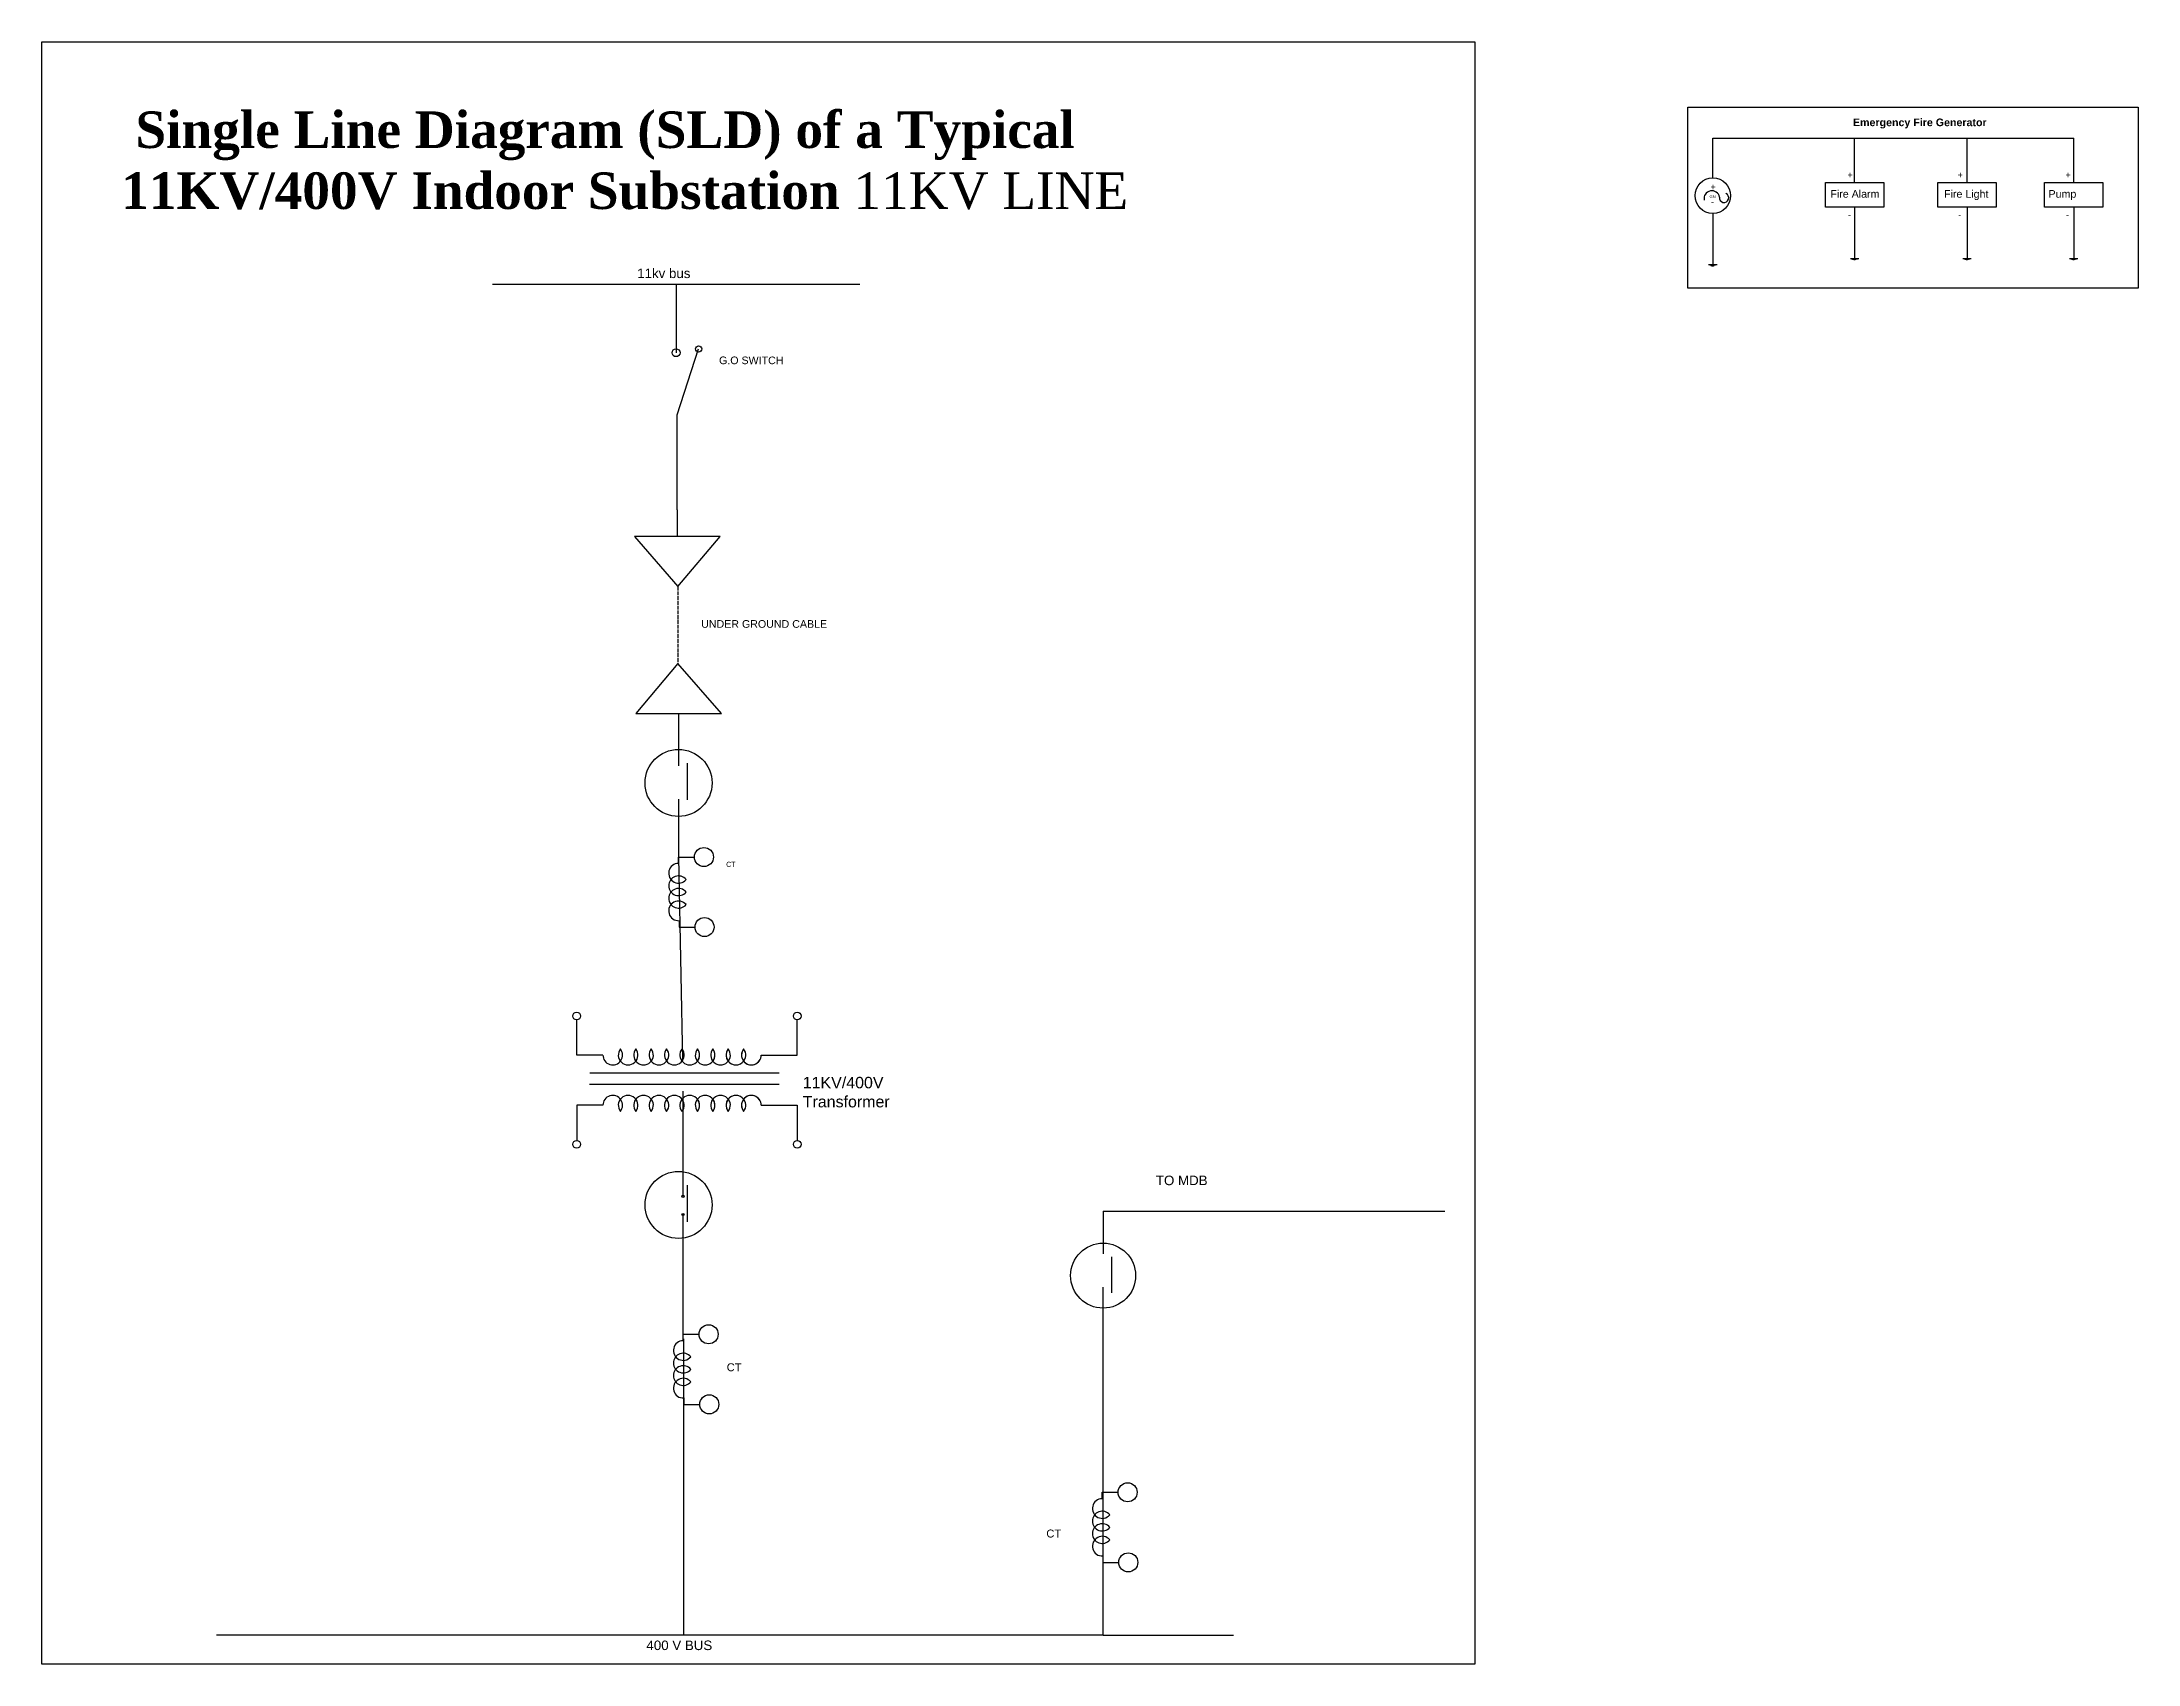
# Model space of a CAD drawing. Header units: inches. Extents: x 1396 to 31789, y 4626 to 27828.
# Drawn here: x 20295 to 26896, y 16532 to 21640 of the extents above; entities that cross this region are included whole.
import ezdxf

# ---------------------------------------------------------------- set-up
doc = ezdxf.new("R2010")
doc.units = ezdxf.units.IN
doc.header["$MEASUREMENT"] = 0
doc.linetypes.add('ACAD_ISO02W100', pattern=[15, 12, -3])
doc.layers.add('Heavy Load', color=3, linetype='ACAD_ISO02W100')
doc.layers.add('SB Grouping and', color=1, linetype='ACAD_ISO02W100')
doc.styles.get("Standard").update_dxf_attribs({"font": 'arial.ttf'})

msp = doc.modelspace()

# ---------------------------------------------------------------- texts
at = {"lineweight": 25, "attachment_point": 1}
for s, width, gutter_width, heights, insert, char_height in [(' {\\fTimesNewRomanPS-BoldMT|b1|i0|c0|p32;Single Line Diagram (SLD) of a Typical \\P11KV/400V Indoor Substation \\fTimesNewRomanPSMT|b0|i0|c0|p32;11KV LINE}', 8633.1958, 0.8, [0], (20544.76, 21420.77), 115.2), ('{\\fArial|b1|i0|c0|p34;Emergency Fire Generator}', 1338, 1, [0], (25998.07, 21398.27), 24), ('GN', 31, 1, [0.0191], (25546.5, 21157), 9), ('Fire Alarm', 202.3801, 1, [0], (25927, 21173), 24), ('Fire Light', 202.3801, 1, [0], (26285, 21173), 24), ('Pump', 202.3801, 1, [0], (26614, 21173), 24), ('G.O SWITCH', 980.7, 0.6, [0], (22427.27, 20648.88), 24), ('UNDER GROUND CABLE', 955.2, 1.2, [0], (22370.95, 19818.96), 24), ('CT', 344, 0.8, [0], (22449.57, 19058.14), 16), ('11KV/400V Transformer', 276.1001, 1.36, [0], (22690.9, 18380.86), 36), ('TO MDB', 1064.673, 1, [0], (23802.83, 18069.92), 30), ('CT', 192, 1, [0], (22451.5, 17479), 25), ('CT', 192, 1, [0], (23458, 16955.5), 25), ('400 V BUS', 866.5, 1, [0], (22198.66, 16606.08), 30)]:
    msp.add_mtext_dynamic_manual_height_columns(s, width=width, gutter_width=gutter_width, heights=heights, dxfattribs=dict(at, insert=insert, char_height=char_height))
at = {"linetype": 'ByBlock', "lineweight": 25, "insert": (22169.52, 20925.99), "char_height": 30, "attachment_point": 1}
msp.add_mtext_dynamic_manual_height_columns('11kv bus', width=384.5, gutter_width=1, heights=[0.251], dxfattribs=at)
at = {"layer": 'Heavy Load', "lineweight": 25, "char_height": 20, "attachment_point": 1}
for s, width, heights, insert in [('{\\C1;+}', 35, [0], (25549.5, 21193)), ('{\\C1;+}', 35, [0], (25981, 21231)), ('{\\C1;+}', 35, [0], (26328, 21231)), ('{\\C1;+}', 35, [0], (26667.5, 21231)), ('{\\C256;\\c0;-}', 1.5, [0.2], (25551, 21147)), ('{\\C256;\\c0;-}', 1.5, [0.2], (25982.5, 21104.5)), ('{\\C256;\\c0;-}', 1.5, [0.2], (26329.5, 21104.5)), ('{\\C256;\\c0;-}', 1.5, [0.2], (26669, 21104.5))]:
    msp.add_mtext_dynamic_manual_height_columns(s, width=width, gutter_width=1, heights=heights, dxfattribs=dict(at, insert=insert))

# ---------------------------------------------------------------- linework, layer by layer
at = {"lineweight": 25}
for p, q in [((25557, 21211.5), (25557, 21336.5)), ((25557, 21336.5), (26693.5, 21336.5)), ((26003.5, 21197), (26003.5, 21337)), ((26357.5, 21197), (26357.5, 21337)), ((26693.5, 21197), (26693.5, 21337)), ((25557, 21099.5), (25557, 20938)), ((26003.5, 21119), (26003.5, 20957.5)), ((26357.5, 21119), (26357.5, 20957.5)), ((26693.5, 21119), (26693.5, 20957.5)), ((25543.5, 20938.5), (25570, 20938.5)), ((25547.5, 20937.5), (25565.5, 20937.5)), ((25550.5, 20936), (25561, 20936)), ((25554, 20934.5), (25558.5, 20934.5)), ((25990, 20958), (26016.5, 20958)), ((25994, 20957), (26012, 20957)), ((25997, 20955.5), (26007.5, 20955.5)), ((26000.5, 20954), (26005, 20954)), ((26344, 20958), (26370.5, 20958)), ((26348, 20957), (26366, 20957)), ((26351, 20955.5), (26361.5, 20955.5)), ((26354.5, 20954), (26359, 20954)), ((26680, 20958), (26706.5, 20958)), ((26684, 20957), (26702, 20957)), ((26687, 20955.5), (26697.5, 20955.5)), ((26690.5, 20954), (26695, 20954)), ((21713.68, 20876.85), (22870.28, 20876.85)), ((22291.98, 20876.85), (22291.98, 20661.05)), ((22295.53, 20465.55), (22362.88, 20672.75)), ((22295.53, 20166.68), (22295.53, 20465.55)), ((22295.53, 20166.68), (22295.53, 20081.88)), ((22430.43, 20081.88), (22160.63, 20081.88)), ((22160.63, 20081.88), (22297.63, 19924.48)), ((22297.63, 19924.48), (22430.43, 20081.88)), ((22297.63, 19682.88), (22164.83, 19525.48)), ((22434.63, 19525.48), (22297.63, 19682.88)), ((22164.83, 19525.48), (22434.63, 19525.48)), ((22299.73, 19525.48), (22299.73, 19360.48)), ((22327.23, 19368.08), (22327.23, 19252.68)), ((22299.73, 19255.08), (22299.73, 19108.08)), ((22299.73, 19108.08), (22299.73, 19049.48)), ((22299.73, 19073.03), (22306.83, 18700.68)), ((22306.83, 18700.68), (22311.94, 18432.45)), ((22313.79, 18335.35), (22313.79, 18004.88)), ((22327.23, 18039.48), (22327.23, 17924.08)), ((23636.83, 17958.2), (23636.83, 17824)), ((22313.79, 17947.5), (22313.79, 17556.5)), ((22315.23, 17556.48), (22315.23, 16622.68)), ((23636.83, 16622.68), (23636.83, 17202.68)), ((23636.83, 16622.68), (20844.63, 16622.68))]:
    msp.add_line(p, q, dxfattribs=at)
at = {"linetype": 'ACAD_ISO02W100', "lineweight": 25}
msp.add_line((22297.63, 19924.48), (22297.63, 19682.88), dxfattribs=at)
at = {"linetype": 'ByBlock', "lineweight": 25}
for p, q in [((23636.83, 17958.2), (24712.5, 17958.2)), ((23663.5, 17814), (23663.5, 17701)), ((23636.83, 17202.68), (23636.83, 17719)), ((23636.83, 16622.68), (24047, 16622.68))]:
    msp.add_line(p, q, dxfattribs=at)
msp.add_lwpolyline([(20295, 21639.5), (24807, 21639.5), (24807, 16532), (20295, 16532)], close=True, dxfattribs=at)
at = {"lineweight": 25}
for points in [[(25478, 21434.5), (26896, 21434.5), (26896, 20864.5), (25478, 20864.5)], [(25911.5, 21197), (26095.5, 21197), (26095.5, 21119), (25911.5, 21119)], [(26265.5, 21197), (26449.5, 21197), (26449.5, 21119), (26265.5, 21119)], [(26601.5, 21197), (26785.5, 21197), (26785.5, 21119), (26601.5, 21119)]]:
    msp.add_lwpolyline(points, close=True, dxfattribs=at)
for centre, radius in [((25557, 21155.5), 56), ((22299.73, 19306.28), 105.5), ((22299.73, 17977.68), 105.5), ((23636.83, 17755), 102.28)]:
    msp.add_circle(centre, radius, dxfattribs=at)
at = {"linetype": 'ByBlock', "lineweight": 25}
for centre, radius in [((22291.98, 20661.05), 12.52), ((22362.88, 20672.75), 9.75), ((22313.79, 18004.88), 3.38), ((22313.79, 17947.5), 3.38)]:
    msp.add_circle(centre, radius, dxfattribs=at)
at = {"lineweight": 25}
for centre, radius, start, end in [((25553.77, 21146.15), 24.71, 11.309582, 190.855557), ((25592.37, 21148.55), 14.58, 170.318625, 67.302962)]:
    msp.add_arc(centre, radius, start, end, dxfattribs=at)
at = {"layer": 'SB Grouping and', "linetype": 'ByBlock', "lineweight": 25}
for p, q in [((22299.73, 19053.03), (22299.73, 19073.03)), ((22299.73, 19073.03), (22349.73, 19073.03)), ((22301.69, 18872.59), (22301.69, 18852.59)), ((22301.69, 18852.59), (22351.69, 18852.59)), ((21979, 18449.5), (21979, 18560.5)), ((22673.5, 18449.5), (22673.5, 18560.5)), ((22061.5, 18449.5), (21979, 18449.5)), ((22560, 18449.5), (22673.5, 18449.5)), ((22616.75, 18356.5), (22019.75, 18356.5)), ((22616.75, 18392.5), (22020.5, 18392.5)), ((22061.5, 18291.5), (21979, 18291.5)), ((21979, 18291.5), (21979, 18180.5)), ((22560, 18291.5), (22673.5, 18291.5)), ((22673.5, 18291.5), (22673.5, 18180.5)), ((22314.61, 17550.25), (22314.61, 17570.25)), ((22314.61, 17570.25), (22364.61, 17570.25)), ((22316.57, 17369.81), (22316.57, 17349.81)), ((22316.57, 17349.81), (22366.57, 17349.81)), ((23634.11, 17052.75), (23634.11, 17072.75)), ((23634.11, 17072.75), (23684.11, 17072.75)), ((23636.07, 16872.31), (23636.07, 16852.31)), ((23636.07, 16852.31), (23686.07, 16852.31))]:
    msp.add_line(p, q, dxfattribs=at)
for centre, radius in [((22379.73, 19073.03), 30), ((22381.69, 18852.59), 30), ((21979, 18572.5), 12), ((22673.5, 18572.5), 12), ((21979, 18168.5), 12), ((22673.5, 18168.5), 12), ((22394.61, 17570.25), 30), ((22396.57, 17349.81), 30), ((23714.11, 17072.75), 30), ((23716.07, 16852.31), 30)]:
    msp.add_circle(centre, radius, dxfattribs=at)
for centre, start, end in [((22299.73, 19022.03), 90, 320.424328), ((22299.73, 18982.53), 39.575672, 320.424328), ((22299.73, 18943.03), 39.575672, 320.424328), ((22299.73, 18903.53), 39.575672, 273.63355), ((22092.5, 18449.5), 180, 38.532211), ((22092.5, 18449.5), 180, 38.532211), ((22092.5, 18449.5), 180, 38.532211), ((22092.5, 18449.5), 180, 38.532211), ((22092.5, 18449.5), 180, 38.532211), ((22092.5, 18449.5), 180, 38.532211), ((22092.5, 18449.5), 180, 38.532211), ((22092.5, 18449.5), 180, 38.532211), ((22092.5, 18449.5), 180, 38.532211), ((22092.5, 18449.5), 180, 38.532211), ((22141, 18449.5), 141.467789, 38.532211), ((22141, 18449.5), 141.467789, 38.532211), ((22141, 18449.5), 141.467789, 38.532211), ((22141, 18449.5), 141.467789, 38.532211), ((22141, 18449.5), 141.467789, 38.532211), ((22141, 18449.5), 141.467789, 38.532211), ((22141, 18449.5), 141.467789, 38.532211), ((22141, 18449.5), 141.467789, 38.532211), ((22141, 18449.5), 141.467789, 38.532211), ((22141, 18449.5), 141.467789, 38.532211), ((22189.5, 18449.5), 141.467789, 38.532211), ((22189.5, 18449.5), 141.467789, 38.532211), ((22189.5, 18449.5), 141.467789, 38.532211), ((22189.5, 18449.5), 141.467789, 38.532211), ((22189.5, 18449.5), 141.467789, 38.532211), ((22189.5, 18449.5), 141.467789, 38.532211), ((22189.5, 18449.5), 141.467789, 38.532211), ((22189.5, 18449.5), 141.467789, 38.532211), ((22189.5, 18449.5), 141.467789, 38.532211), ((22189.5, 18449.5), 141.467789, 38.532211), ((22238, 18449.5), 141.467789, 38.532211), ((22238, 18449.5), 141.467789, 38.532211), ((22238, 18449.5), 141.467789, 38.532211), ((22238, 18449.5), 141.467789, 38.532211), ((22238, 18449.5), 141.467789, 38.532211), ((22238, 18449.5), 141.467789, 38.532211), ((22238, 18449.5), 141.467789, 38.532211), ((22238, 18449.5), 141.467789, 38.532211), ((22238, 18449.5), 141.467789, 38.532211), ((22238, 18449.5), 141.467789, 38.532211), ((22286.5, 18449.5), 141.467789, 38.532211), ((22286.5, 18449.5), 141.467789, 38.532211), ((22286.5, 18449.5), 141.467789, 38.532211), ((22286.5, 18449.5), 141.467789, 38.532211), ((22286.5, 18449.5), 141.467789, 38.532211), ((22286.5, 18449.5), 141.467789, 38.532211), ((22286.5, 18449.5), 141.467789, 38.532211), ((22286.5, 18449.5), 141.467789, 38.532211), ((22286.5, 18449.5), 141.467789, 38.532211), ((22286.5, 18449.5), 141.467789, 38.532211), ((22335, 18449.5), 141.467789, 38.532211), ((22383.5, 18449.5), 141.467789, 38.532211), ((22383.5, 18449.5), 141.467789, 38.532211), ((22383.5, 18449.5), 141.467789, 38.532211), ((22383.5, 18449.5), 141.467789, 38.532211), ((22383.5, 18449.5), 141.467789, 38.532211), ((22383.5, 18449.5), 141.467789, 38.532211), ((22383.5, 18449.5), 141.467789, 38.532211), ((22383.5, 18449.5), 141.467789, 38.532211), ((22383.5, 18449.5), 141.467789, 38.532211), ((22335, 18449.5), 321.467789, 38.532211), ((22335, 18449.5), 321.467789, 38.532211), ((22335, 18449.5), 321.467789, 38.532211), ((22335, 18449.5), 321.467789, 38.532211), ((22335, 18449.5), 321.467789, 38.532211), ((22335, 18449.5), 321.467789, 38.532211), ((22335, 18449.5), 321.467789, 38.532211), ((22335, 18449.5), 321.467789, 38.532211), ((22335, 18449.5), 321.467789, 38.532211), ((22432, 18449.5), 141.467789, 38.532211), ((22432, 18449.5), 141.467789, 38.532211), ((22432, 18449.5), 141.467789, 38.532211), ((22432, 18449.5), 141.467789, 38.532211), ((22432, 18449.5), 141.467789, 38.532211), ((22432, 18449.5), 141.467789, 38.532211), ((22432, 18449.5), 141.467789, 38.532211), ((22432, 18449.5), 141.467789, 38.532211), ((22383.5, 18449.5), 321.467789, 38.532211), ((22480.5, 18449.5), 141.467789, 38.532211), ((22480.5, 18449.5), 141.467789, 38.532211), ((22480.5, 18449.5), 141.467789, 38.532211), ((22480.5, 18449.5), 141.467789, 38.532211), ((22480.5, 18449.5), 141.467789, 38.532211), ((22480.5, 18449.5), 141.467789, 38.532211), ((22480.5, 18449.5), 141.467789, 38.532211), ((22480.5, 18449.5), 141.467789, 38.532211), ((22480.5, 18449.5), 141.467789, 38.532211), ((22480.5, 18449.5), 141.467789, 321.467789), ((22529, 18449.5), 141.467789, 0), ((22529, 18449.5), 141.467789, 0), ((22529, 18449.5), 141.467789, 218.532211), ((22529, 18449.5), 141.467789, 218.532211), ((22529, 18449.5), 141.467789, 0), ((22529, 18449.5), 141.467789, 0), ((22529, 18449.5), 218.532211, 0), ((22092.5, 18291.5), 321.467789, 180), ((22092.5, 18291.5), 321.467789, 180), ((22092.5, 18291.5), 321.467789, 180), ((22092.5, 18291.5), 321.467789, 180), ((22092.5, 18291.5), 321.467789, 180), ((22092.5, 18291.5), 321.467789, 180), ((22092.5, 18291.5), 321.467789, 180), ((22092.5, 18291.5), 321.467789, 180), ((22092.5, 18291.5), 321.467789, 180), ((22092.5, 18291.5), 321.467789, 180), ((22141, 18291.5), 321.467789, 218.532211), ((22141, 18291.5), 321.467789, 218.532211), ((22141, 18291.5), 321.467789, 218.532211), ((22141, 18291.5), 321.467789, 218.532211), ((22141, 18291.5), 321.467789, 218.532211), ((22141, 18291.5), 321.467789, 218.532211), ((22141, 18291.5), 321.467789, 218.532211), ((22141, 18291.5), 321.467789, 218.532211), ((22141, 18291.5), 321.467789, 218.532211), ((22141, 18291.5), 321.467789, 218.532211), ((22189.5, 18291.5), 321.467789, 218.532211), ((22189.5, 18291.5), 321.467789, 218.532211), ((22189.5, 18291.5), 321.467789, 218.532211), ((22189.5, 18291.5), 321.467789, 218.532211), ((22189.5, 18291.5), 321.467789, 218.532211), ((22189.5, 18291.5), 321.467789, 218.532211), ((22189.5, 18291.5), 321.467789, 218.532211), ((22189.5, 18291.5), 321.467789, 218.532211), ((22189.5, 18291.5), 321.467789, 218.532211), ((22189.5, 18291.5), 321.467789, 218.532211), ((22238, 18291.5), 321.467789, 218.532211), ((22238, 18291.5), 321.467789, 218.532211), ((22238, 18291.5), 321.467789, 218.532211), ((22238, 18291.5), 321.467789, 218.532211), ((22238, 18291.5), 321.467789, 218.532211), ((22238, 18291.5), 321.467789, 218.532211), ((22238, 18291.5), 321.467789, 218.532211), ((22238, 18291.5), 321.467789, 218.532211), ((22238, 18291.5), 321.467789, 218.532211), ((22238, 18291.5), 321.467789, 218.532211), ((22286.5, 18291.5), 321.467789, 218.532211), ((22286.5, 18291.5), 321.467789, 218.532211), ((22286.5, 18291.5), 321.467789, 218.532211), ((22286.5, 18291.5), 321.467789, 218.532211), ((22286.5, 18291.5), 321.467789, 218.532211), ((22286.5, 18291.5), 321.467789, 218.532211), ((22286.5, 18291.5), 321.467789, 218.532211), ((22286.5, 18291.5), 321.467789, 218.532211), ((22286.5, 18291.5), 321.467789, 218.532211), ((22286.5, 18291.5), 321.467789, 218.532211), ((22335, 18291.5), 321.467789, 218.532211), ((22383.5, 18291.5), 321.467789, 218.532211), ((22383.5, 18291.5), 321.467789, 218.532211), ((22383.5, 18291.5), 321.467789, 218.532211), ((22383.5, 18291.5), 321.467789, 218.532211), ((22383.5, 18291.5), 321.467789, 218.532211), ((22383.5, 18291.5), 321.467789, 218.532211), ((22383.5, 18291.5), 321.467789, 218.532211), ((22383.5, 18291.5), 321.467789, 218.532211), ((22383.5, 18291.5), 321.467789, 218.532211), ((22335, 18291.5), 321.467789, 38.532211), ((22335, 18291.5), 321.467789, 38.532211), ((22335, 18291.5), 321.467789, 38.532211), ((22335, 18291.5), 321.467789, 38.532211), ((22335, 18291.5), 321.467789, 38.532211), ((22335, 18291.5), 321.467789, 38.532211), ((22335, 18291.5), 321.467789, 38.532211), ((22335, 18291.5), 321.467789, 38.532211), ((22335, 18291.5), 321.467789, 38.532211), ((22432, 18291.5), 321.467789, 218.532211), ((22432, 18291.5), 321.467789, 218.532211), ((22432, 18291.5), 321.467789, 218.532211), ((22432, 18291.5), 321.467789, 218.532211), ((22432, 18291.5), 321.467789, 218.532211), ((22432, 18291.5), 321.467789, 218.532211), ((22432, 18291.5), 321.467789, 218.532211), ((22432, 18291.5), 321.467789, 218.532211), ((22383.5, 18291.5), 321.467789, 38.532211), ((22480.5, 18291.5), 321.467789, 218.532211), ((22480.5, 18291.5), 321.467789, 218.532211), ((22480.5, 18291.5), 321.467789, 218.532211), ((22480.5, 18291.5), 321.467789, 218.532211), ((22480.5, 18291.5), 321.467789, 218.532211), ((22480.5, 18291.5), 321.467789, 218.532211), ((22480.5, 18291.5), 321.467789, 218.532211), ((22480.5, 18291.5), 321.467789, 218.532211), ((22480.5, 18291.5), 321.467789, 218.532211), ((22480.5, 18291.5), 38.532211, 218.532211), ((22529, 18291.5), 0, 218.532211), ((22529, 18291.5), 0, 218.532211), ((22529, 18291.5), 0, 218.532211), ((22529, 18291.5), 0, 218.532211), ((22529, 18291.5), 141.467789, 218.532211), ((22529, 18291.5), 141.467789, 218.532211), ((22529, 18291.5), 0, 141.467789), ((22314.61, 17519.25), 90, 320.424328), ((22314.61, 17479.75), 39.575672, 320.424328), ((22314.61, 17440.25), 39.575672, 320.424328), ((22314.61, 17400.75), 39.575672, 273.63355), ((23634.11, 17021.75), 90, 320.424328), ((23634.11, 16982.25), 39.575672, 320.424328), ((23634.11, 16942.75), 39.575672, 320.424328), ((23634.11, 16903.25), 39.575672, 273.63355)]:
    msp.add_arc(centre, 31, start, end, dxfattribs=at)

msp.set_redraw_order([(e.dxf.handle, doc.entitydb.next_handle()) for e in msp.query("TEXT MTEXT ATTDEF DIMENSION ARC_DIMENSION")])  # texts and dimensions are drawn at this point

doc.saveas('drawing.dxf')
